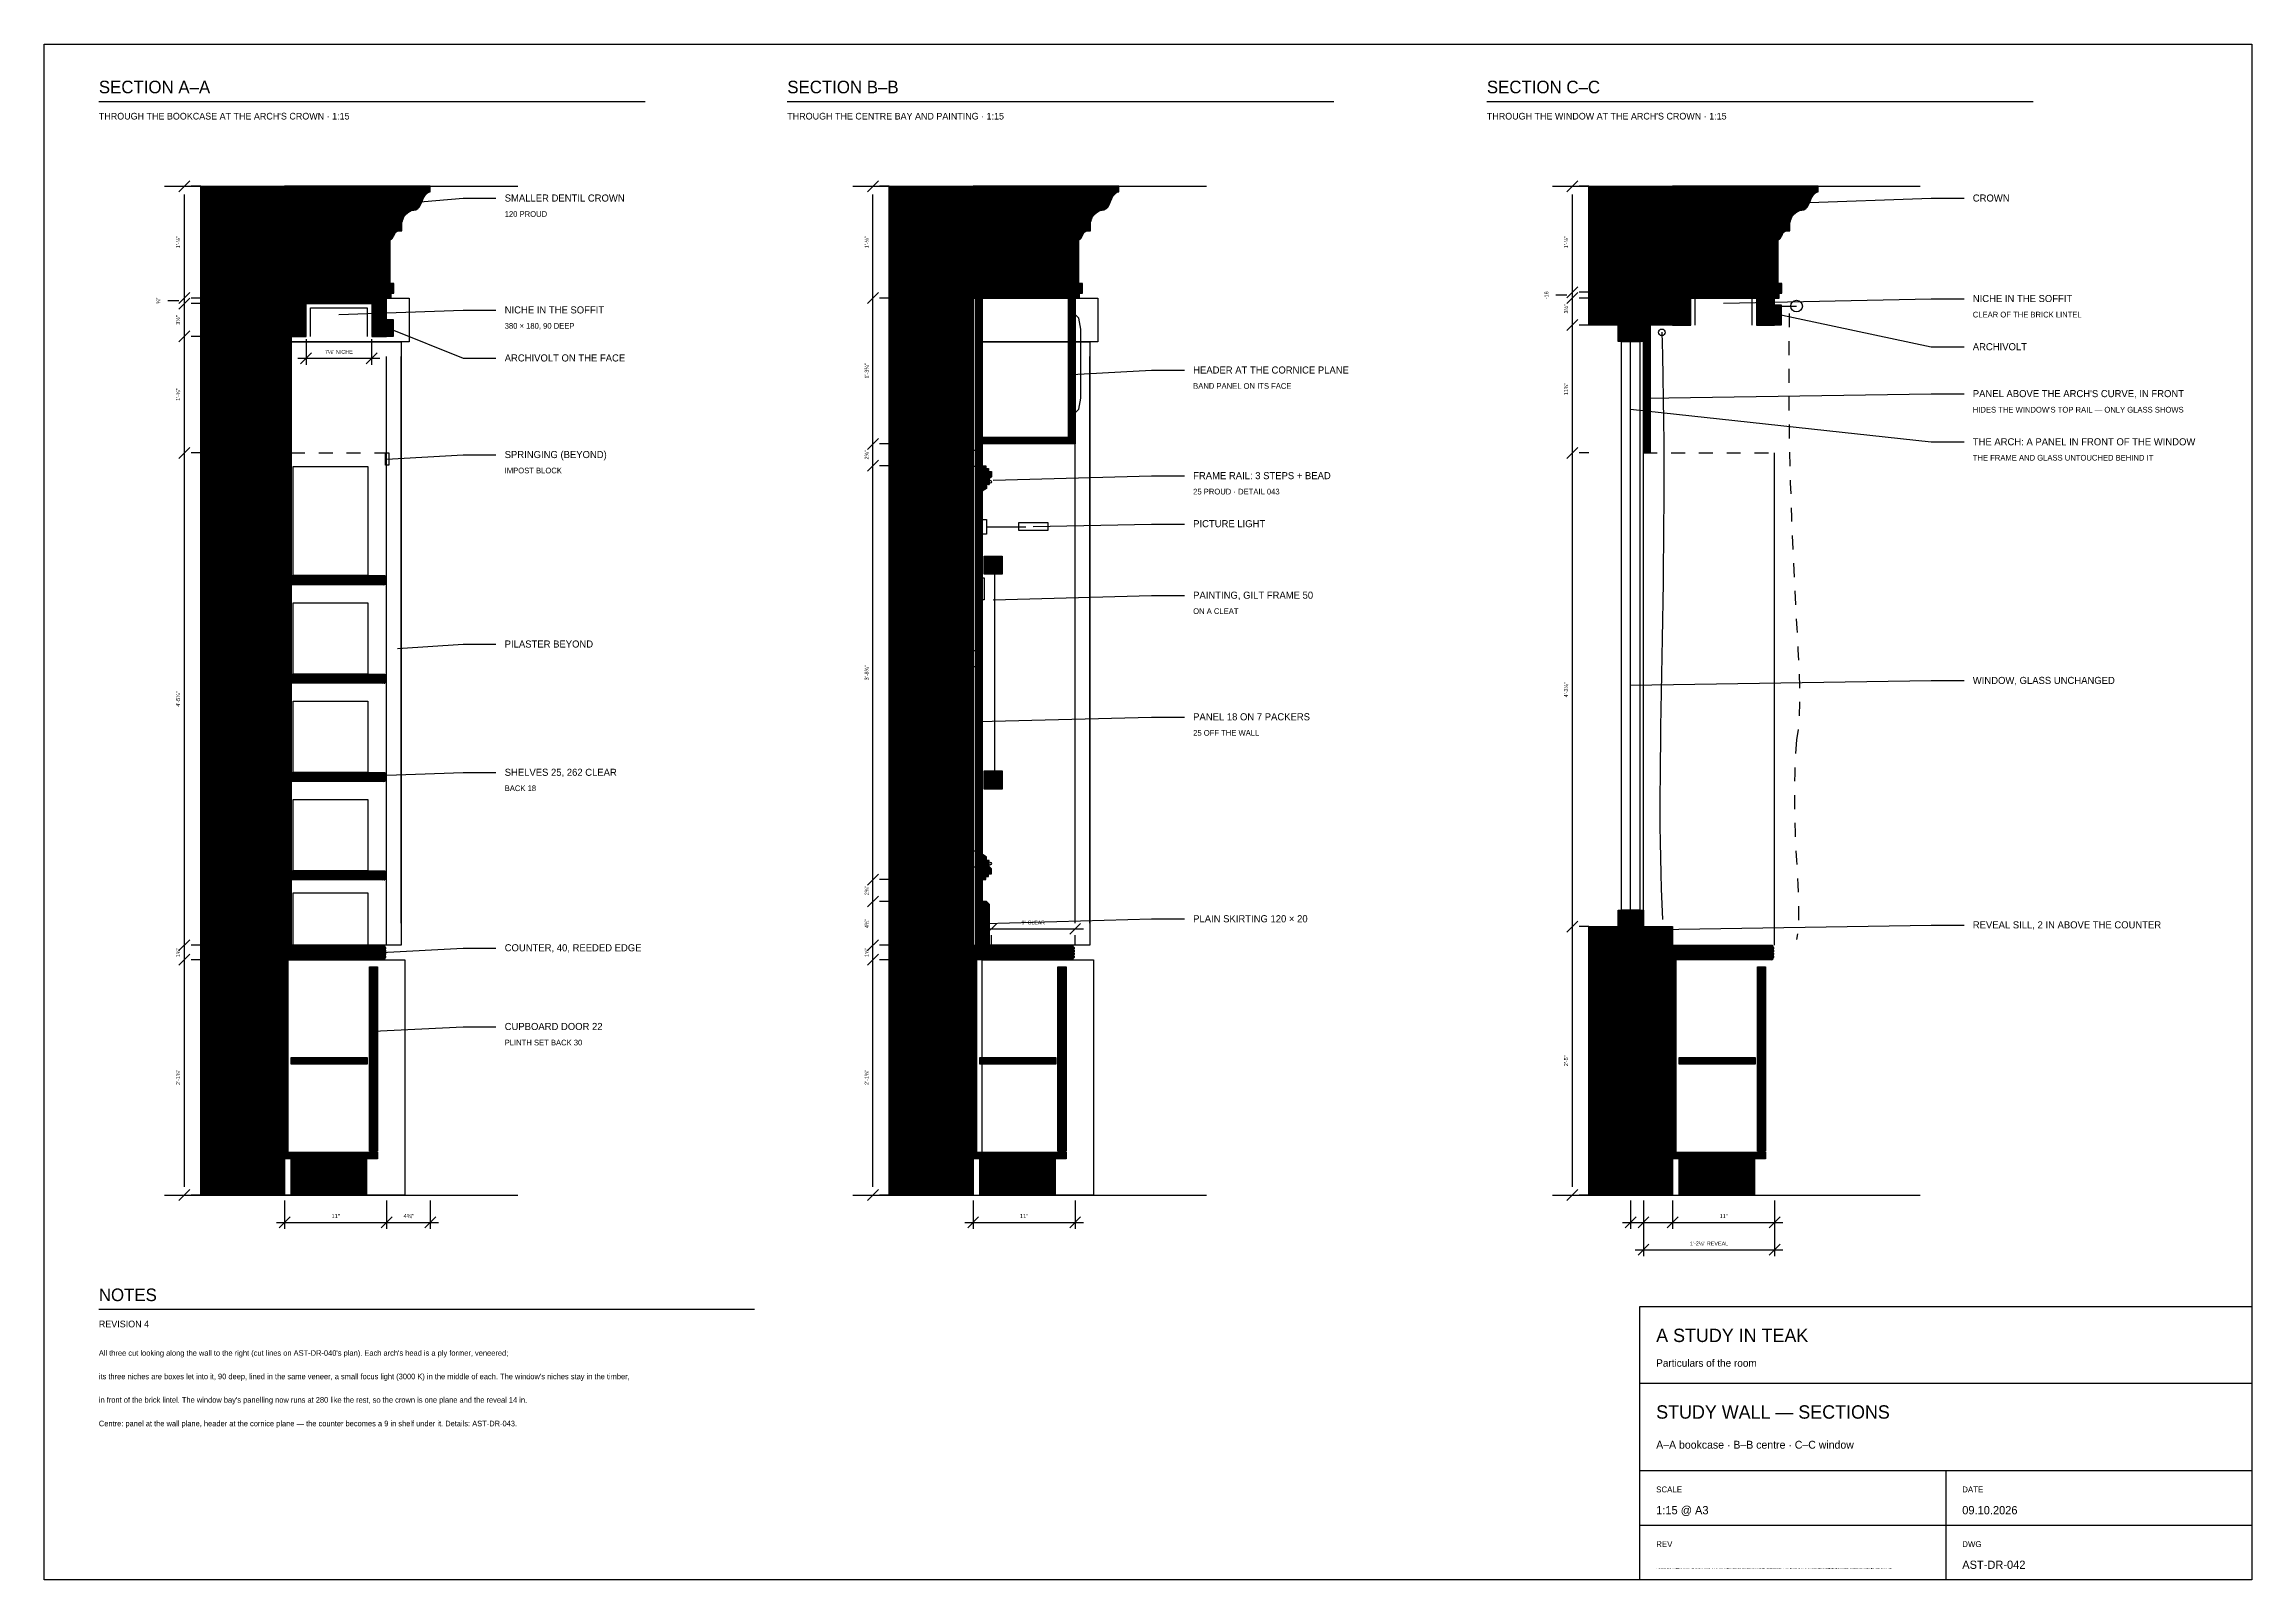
# Model space of a CAD drawing. Header units: inches. Extents: x 0.3 to 16.2, y 0.3 to 11.4.
import ezdxf
from ezdxf.enums import TextEntityAlignment as Align

# ---------------------------------------------------------------- set-up
doc = ezdxf.new("R2010")
doc.units = ezdxf.units.IN
doc.header["$LTSCALE"] = 0.009843
doc.header["$MEASUREMENT"] = 0
doc.linetypes.add('DASHED', pattern=[0.6, 0.5, -0.1])
for name, color, linetype in [('GEOMETRY', 7, 'Continuous'), ('HATCH', 8, 'Continuous'), ('TEXT', 7, 'Continuous')]:
    doc.layers.add(name, color=color, linetype=linetype)

msp = doc.modelspace()

# ---------------------------------------------------------------- hatches: boundary and pattern name
at = {"layer": 'HATCH'}
h = msp.add_hatch(dxfattribs=at)
h.set_pattern_fill('ANSI31', scale=0.01574803)
h.paths.add_polyline_path([(1.444, 10.354), (2.047, 10.354), (2.047, 3.087), (1.444, 3.087), (1.444, 10.354)])
h = msp.add_hatch(dxfattribs=at)
h.set_pattern_fill('ANSI31', scale=0.01574803)
h.paths.add_polyline_path([(2.782, 9.549), (2.814, 9.549), (2.814, 9.585), (2.835, 9.585), (2.835, 9.654), (2.808, 9.654), (2.808, 9.969), (2.825, 9.981), (2.835, 9.999), (2.844, 10.019), (2.861, 10.034), (2.892, 10.034), (2.892, 10.092), (2.907, 10.135), (2.932, 10.163), (2.963, 10.179), (2.992, 10.184), (3.019, 10.207), (3.037, 10.245), (3.056, 10.286), (3.087, 10.315), (3.097, 10.315), (3.097, 10.354), (2.047, 10.354), (2.047, 9.549), (2.782, 9.549)])
h = msp.add_hatch(dxfattribs=at)
h.set_pattern_fill('ANSI31', scale=0.01574803)
h.paths.add_polyline_path([(6.404, 10.354), (7.008, 10.354), (7.008, 3.087), (6.404, 3.087), (6.404, 10.354)])
h = msp.add_hatch(dxfattribs=at)
h.set_pattern_fill('ANSI31', scale=0.01574803)
h.paths.add_polyline_path([(7.743, 9.549), (7.774, 9.549), (7.774, 9.585), (7.795, 9.585), (7.795, 9.654), (7.769, 9.654), (7.769, 9.969), (7.786, 9.981), (7.795, 9.999), (7.804, 10.019), (7.822, 10.034), (7.853, 10.034), (7.853, 10.092), (7.868, 10.135), (7.893, 10.163), (7.923, 10.179), (7.953, 10.184), (7.98, 10.207), (7.998, 10.245), (8.017, 10.286), (8.047, 10.315), (8.058, 10.315), (8.058, 10.354), (7.008, 10.354), (7.008, 9.549), (7.743, 9.549)])
h = msp.add_hatch(dxfattribs=at)
h.set_pattern_fill('ANSI31', scale=0.015748031)
h.paths.add_polyline_path([(11.444, 10.354), (12.047, 10.354), (12.047, 9.354), (11.444, 9.354), (11.444, 10.354)])
h = msp.add_hatch(dxfattribs=at)
h.set_pattern_fill('ANSI31', scale=0.015748031)
h.paths.add_polyline_path([(12.782, 9.549), (12.814, 9.549), (12.814, 9.585), (12.835, 9.585), (12.835, 9.654), (12.808, 9.654), (12.808, 9.969), (12.825, 9.981), (12.835, 9.999), (12.844, 10.019), (12.861, 10.034), (12.892, 10.034), (12.892, 10.092), (12.907, 10.135), (12.932, 10.163), (12.963, 10.179), (12.992, 10.184), (13.019, 10.207), (13.037, 10.245), (13.056, 10.286), (13.087, 10.315), (13.097, 10.315), (13.097, 10.354), (12.047, 10.354), (12.047, 9.549), (12.782, 9.549)])
h = msp.add_hatch(dxfattribs=at)
h.set_pattern_fill('ANSI31', scale=0.01574803)
h.paths.add_polyline_path([(2.094, 9.273), (2.202, 9.273), (2.202, 9.509), (2.675, 9.509), (2.675, 9.273), (2.782, 9.273), (2.782, 9.549), (2.047, 9.549), (2.047, 9.273), (2.094, 9.273)])
h = msp.add_hatch(dxfattribs=at)
h.set_pattern_fill('ANSI31', scale=0.01574803)
h.paths.add_polyline_path([(7.026, 9.549), (7.073, 9.549), (7.073, 4.887), (7.026, 4.887), (7.026, 9.549)])
h = msp.add_hatch(dxfattribs=at)
h.set_pattern_fill('ANSI31', scale=0.01574803)
h.paths.add_polyline_path([(7.696, 9.549), (7.743, 9.549), (7.743, 8.499), (7.696, 8.499), (7.696, 9.549)])
h = msp.add_hatch(dxfattribs=at)
h.set_pattern_fill('ANSI31', scale=0.015748031)
h.paths.add_polyline_path([(12.047, 9.354), (12.178, 9.354), (12.178, 9.591), (12.651, 9.591), (12.651, 9.354), (12.782, 9.354), (12.782, 9.549), (12.047, 9.549), (12.047, 9.354)])
h = msp.add_hatch(dxfattribs=at)
h.set_pattern_fill('ANSI31', scale=0.01574803)
h.paths.add_polyline_path([(2.782, 9.394), (2.829, 9.394), (2.829, 9.273), (2.782, 9.273), (2.782, 9.394)])
h = msp.add_hatch(dxfattribs=at)
h.set_pattern_fill('ANSI31', scale=0.015748031)
h.paths.add_polyline_path([(11.837, 9.402), (12.047, 9.402), (12.047, 9.354), (11.837, 9.354), (11.837, 9.402)])
h = msp.add_hatch(dxfattribs=at)
h.set_pattern_fill('ANSI31', scale=0.015748031)
h.paths.add_polyline_path([(12.782, 9.501), (12.829, 9.501), (12.829, 9.354), (12.782, 9.354), (12.782, 9.501)])
h = msp.add_hatch(dxfattribs=at)
h.set_pattern_fill('ANSI31', scale=0.01574803)
h.paths.add_polyline_path([(2.047, 9.273), (2.094, 9.273), (2.094, 4.887), (2.047, 4.887), (2.047, 9.273)])
h = msp.add_hatch(dxfattribs=at)
h.set_pattern_fill('ANSI31', scale=0.015748031)
h.paths.add_polyline_path([(11.654, 9.354), (11.837, 9.354), (11.837, 9.236), (11.654, 9.236), (11.654, 9.354)])
h = msp.add_hatch(dxfattribs=at)
h.set_pattern_fill('ANSI31', scale=0.015748031)
h.paths.add_polyline_path([(11.837, 9.354), (11.885, 9.354), (11.885, 8.433), (11.837, 8.433), (11.837, 9.354)])
h = msp.add_hatch(dxfattribs=at)
h.set_pattern_fill('ANSI31', scale=0.01574803)
h.paths.add_polyline_path([(7.073, 8.546), (7.743, 8.546), (7.743, 8.499), (7.073, 8.499), (7.073, 8.546)])
h = msp.add_hatch(dxfattribs=at)
h.set_pattern_fill('ANSI31', scale=0.01574803)
h.paths.add_polyline_path([(7.073, 8.341), (7.1, 8.341), (7.1, 8.32), (7.118, 8.32), (7.118, 8.299), (7.139, 8.299), (7.139, 8.262), (7.123, 8.247), (7.123, 8.205), (7.105, 8.205), (7.105, 8.178), (7.073, 8.157), (7.073, 8.341)])
h = msp.add_hatch(dxfattribs=at)
h.set_pattern_fill('ANSI31', scale=0.01574803)
h.paths.add_polyline_path([(7.087, 7.69), (7.218, 7.69), (7.218, 7.559), (7.087, 7.559), (7.087, 7.69)])
h = msp.add_hatch(dxfattribs=at)
h.set_pattern_fill('ANSI31', scale=0.01574803)
h.paths.add_polyline_path([(2.094, 7.549), (2.769, 7.549), (2.769, 7.483), (2.094, 7.483), (2.094, 7.549)])
h = msp.add_hatch(dxfattribs=at)
h.set_pattern_fill('ANSI31', scale=0.01574803)
h.paths.add_polyline_path([(2.094, 6.84), (2.769, 6.84), (2.769, 6.774), (2.094, 6.774), (2.094, 6.84)])
h = msp.add_hatch(dxfattribs=at)
h.set_pattern_fill('ANSI31', scale=0.01574803)
h.paths.add_polyline_path([(2.094, 6.131), (2.769, 6.131), (2.769, 6.066), (2.094, 6.066), (2.094, 6.131)])
h = msp.add_hatch(dxfattribs=at)
h.set_pattern_fill('ANSI31', scale=0.01574803)
h.paths.add_polyline_path([(7.087, 6.142), (7.218, 6.142), (7.218, 6.01), (7.087, 6.01), (7.087, 6.142)])
h = msp.add_hatch(dxfattribs=at)
h.set_pattern_fill('ANSI31', scale=0.01574803)
h.paths.add_polyline_path([(2.094, 5.423), (2.769, 5.423), (2.769, 5.357), (2.094, 5.357), (2.094, 5.423)])
h = msp.add_hatch(dxfattribs=at)
h.set_pattern_fill('ANSI31', scale=0.01574803)
h.paths.add_polyline_path([(7.073, 5.36), (7.1, 5.36), (7.1, 5.381), (7.118, 5.381), (7.118, 5.402), (7.139, 5.402), (7.139, 5.438), (7.123, 5.454), (7.123, 5.496), (7.105, 5.496), (7.105, 5.522), (7.073, 5.543), (7.073, 5.36)])
h = msp.add_hatch(dxfattribs=at)
h.set_pattern_fill('ANSI31', scale=0.01574803)
h.paths.add_polyline_path([(7.073, 4.887), (7.126, 4.887), (7.126, 5.181), (7.105, 5.202), (7.073, 5.202), (7.073, 4.887)])
h = msp.add_hatch(dxfattribs=at)
h.set_pattern_fill('ANSI31', scale=0.01574803)
h.paths.add_polyline_path([(11.654, 5.139), (11.837, 5.139), (11.837, 5.021), (11.654, 5.021), (11.654, 5.139)])
h = msp.add_hatch(dxfattribs=at)
h.set_pattern_fill('ANSI31', scale=0.01574803)
h.paths.add_polyline_path([(11.444, 5.021), (12.047, 5.021), (12.047, 3.087), (11.444, 3.087), (11.444, 5.021)])
h = msp.add_hatch(dxfattribs=at)
h.set_pattern_fill('ANSI31', scale=0.01574803)
h.paths.add_polyline_path([(11.837, 5.021), (12.047, 5.021), (12.047, 4.979), (11.837, 4.979), (11.837, 5.021)])
h = msp.add_hatch(dxfattribs=at)
h.set_pattern_fill('ANSI31', scale=0.01574803)
h.paths.add_polyline_path([(2.047, 4.887), (2.766, 4.887), (2.766, 4.782), (2.047, 4.782), (2.047, 4.887)])
h = msp.add_hatch(dxfattribs=at)
h.set_pattern_fill('ANSI31', scale=0.01574803)
h.paths.add_polyline_path([(2.047, 4.782), (2.071, 4.782), (2.071, 3.396), (2.047, 3.396), (2.047, 4.782)])
h = msp.add_hatch(dxfattribs=at)
h.set_pattern_fill('ANSI31', scale=0.01574803)
h.paths.add_polyline_path([(7.008, 4.887), (7.727, 4.887), (7.727, 4.782), (7.008, 4.782), (7.008, 4.887)])
h = msp.add_hatch(dxfattribs=at)
h.set_pattern_fill('ANSI31', scale=0.01574803)
h.paths.add_polyline_path([(7.008, 4.782), (7.031, 4.782), (7.031, 3.396), (7.008, 3.396), (7.008, 4.782)])
h = msp.add_hatch(dxfattribs=at)
h.set_pattern_fill('ANSI31', scale=0.01574803)
h.paths.add_polyline_path([(12.047, 4.887), (12.766, 4.887), (12.766, 4.782), (12.047, 4.782), (12.047, 4.887)])
h = msp.add_hatch(dxfattribs=at)
h.set_pattern_fill('ANSI31', scale=0.01574803)
h.paths.add_polyline_path([(12.047, 4.782), (12.071, 4.782), (12.071, 3.396), (12.047, 3.396), (12.047, 4.782)])
h = msp.add_hatch(dxfattribs=at)
h.set_pattern_fill('ANSI31', scale=0.01574803)
h.paths.add_polyline_path([(2.659, 4.73), (2.717, 4.73), (2.717, 3.402), (2.659, 3.402), (2.659, 4.73)])
h = msp.add_hatch(dxfattribs=at)
h.set_pattern_fill('ANSI31', scale=0.01574803)
h.paths.add_polyline_path([(7.619, 4.73), (7.677, 4.73), (7.677, 3.402), (7.619, 3.402), (7.619, 4.73)])
h = msp.add_hatch(dxfattribs=at)
h.set_pattern_fill('ANSI31', scale=0.01574803)
h.paths.add_polyline_path([(12.659, 4.73), (12.717, 4.73), (12.717, 3.402), (12.659, 3.402), (12.659, 4.73)])
h = msp.add_hatch(dxfattribs=at)
h.set_pattern_fill('ANSI31', scale=0.01574803)
h.paths.add_polyline_path([(2.094, 4.079), (2.643, 4.079), (2.643, 4.031), (2.094, 4.031), (2.094, 4.079)])
h = msp.add_hatch(dxfattribs=at)
h.set_pattern_fill('ANSI31', scale=0.01574803)
h.paths.add_polyline_path([(7.055, 4.079), (7.604, 4.079), (7.604, 4.031), (7.055, 4.031), (7.055, 4.079)])
h = msp.add_hatch(dxfattribs=at)
h.set_pattern_fill('ANSI31', scale=0.01574803)
h.paths.add_polyline_path([(12.094, 4.079), (12.643, 4.079), (12.643, 4.031), (12.094, 4.031), (12.094, 4.079)])
h = msp.add_hatch(dxfattribs=at)
h.set_pattern_fill('ANSI31', scale=0.01574803)
h.paths.add_polyline_path([(2.047, 3.396), (2.717, 3.396), (2.717, 3.349), (2.047, 3.349), (2.047, 3.396)])
h = msp.add_hatch(dxfattribs=at)
h.set_pattern_fill('ANSI31', scale=0.01574803)
h.paths.add_polyline_path([(2.094, 3.349), (2.638, 3.349), (2.638, 3.087), (2.094, 3.087), (2.094, 3.349)])
h = msp.add_hatch(dxfattribs=at)
h.set_pattern_fill('ANSI31', scale=0.01574803)
h.paths.add_polyline_path([(7.008, 3.396), (7.677, 3.396), (7.677, 3.349), (7.008, 3.349), (7.008, 3.396)])
h = msp.add_hatch(dxfattribs=at)
h.set_pattern_fill('ANSI31', scale=0.01574803)
h.paths.add_polyline_path([(7.055, 3.349), (7.598, 3.349), (7.598, 3.087), (7.055, 3.087), (7.055, 3.349)])
h = msp.add_hatch(dxfattribs=at)
h.set_pattern_fill('ANSI31', scale=0.01574803)
h.paths.add_polyline_path([(12.047, 3.396), (12.717, 3.396), (12.717, 3.349), (12.047, 3.349), (12.047, 3.396)])
h = msp.add_hatch(dxfattribs=at)
h.set_pattern_fill('ANSI31', scale=0.01574803)
h.paths.add_polyline_path([(12.094, 3.349), (12.638, 3.349), (12.638, 3.087), (12.094, 3.087), (12.094, 3.349)])

# ---------------------------------------------------------------- linework, layer by layer
at = {"layer": 'GEOMETRY'}
for p, q in [((0.709, 10.965), (4.646, 10.965)), ((5.669, 10.965), (9.606, 10.965)), ((10.709, 10.965), (14.646, 10.965)), ((1.181, 10.354), (3.727, 10.354)), ((1.286, 10.315), (1.365, 10.394)), ((1.444, 10.354), (1.373, 10.354)), ((6.142, 10.354), (8.688, 10.354)), ((6.247, 10.315), (6.326, 10.394)), ((6.404, 10.354), (6.333, 10.354)), ((11.181, 10.354), (13.832, 10.354)), ((11.286, 10.315), (11.365, 10.394)), ((11.444, 10.354), (11.373, 10.354)), ((1.326, 3.146), (1.326, 10.295)), ((6.286, 3.146), (6.286, 10.295)), ((11.326, 3.146), (11.326, 10.295)), ((2.861, 10.045), (2.892, 10.045)), ((7.822, 10.045), (7.853, 10.045)), ((12.861, 10.045), (12.892, 10.045)), ((1.286, 9.509), (1.365, 9.588)), ((1.286, 9.47), (1.365, 9.548)), ((1.444, 9.548), (1.373, 9.548)), ((6.247, 9.509), (6.326, 9.588)), ((6.404, 9.548), (6.333, 9.548)), ((11.286, 9.551), (11.365, 9.63)), ((11.286, 9.509), (11.365, 9.588)), ((11.444, 9.591), (11.373, 9.591)), ((11.444, 9.548), (11.373, 9.548)), ((1.444, 9.509), (1.373, 9.509)), ((11.286, 9.315), (11.365, 9.394)), ((12.829, 9.491), (12.94, 9.491)), ((1.286, 9.233), (1.365, 9.312)), ((1.444, 9.273), (1.373, 9.273)), ((2.202, 9.253), (2.202, 9.068)), ((2.674, 9.253), (2.674, 9.068)), ((2.829, 9.315), (2.808, 9.315)), ((11.444, 9.354), (11.373, 9.354)), ((11.745, 5.139), (11.745, 9.236)), ((2.143, 9.115), (2.733, 9.115)), ((2.163, 9.076), (2.241, 9.155)), ((2.635, 9.076), (2.714, 9.155)), ((2.782, 5.045), (2.782, 9.129)), ((2.887, 5.045), (2.887, 9.129)), ((7.743, 5.045), (7.743, 9.129)), ((7.848, 5.045), (7.848, 9.129)), ((1.286, 8.394), (1.365, 8.472)), ((1.444, 8.433), (1.373, 8.433)), ((2.782, 4.887), (2.782, 8.433)), ((6.247, 8.459), (6.326, 8.538)), ((6.404, 8.499), (6.333, 8.499)), ((11.286, 8.394), (11.365, 8.472)), ((11.444, 8.433), (11.373, 8.433)), ((11.837, 5.021), (11.837, 8.433)), ((12.782, 4.887), (12.782, 8.433)), ((6.247, 8.302), (6.326, 8.381)), ((6.404, 8.341), (6.333, 8.341)), ((7.105, 7.9), (7.388, 7.9)), ((7.165, 6.142), (7.165, 7.559)), ((6.247, 5.32), (6.326, 5.399)), ((6.404, 5.359), (6.333, 5.359)), ((6.247, 5.163), (6.326, 5.241)), ((6.404, 5.202), (6.333, 5.202)), ((7.08, 5.005), (7.802, 5.005)), ((7.1, 4.966), (7.178, 5.044)), ((7.139, 4.887), (7.139, 4.958)), ((7.704, 4.966), (7.782, 5.044)), ((7.743, 4.887), (7.743, 4.958)), ((11.286, 4.981), (11.365, 5.06)), ((11.444, 5.021), (11.373, 5.021)), ((1.286, 4.848), (1.365, 4.926)), ((1.286, 4.743), (1.365, 4.822)), ((1.444, 4.887), (1.373, 4.887)), ((1.444, 4.782), (1.373, 4.782)), ((6.247, 4.848), (6.326, 4.926)), ((6.247, 4.743), (6.326, 4.822)), ((6.404, 4.887), (6.333, 4.887)), ((6.404, 4.782), (6.333, 4.782)), ((1.181, 3.087), (3.727, 3.087)), ((1.286, 3.047), (1.365, 3.126)), ((1.444, 3.087), (1.373, 3.087)), ((2.047, 3.047), (2.047, 2.843)), ((2.782, 3.047), (2.782, 2.843)), ((3.097, 3.047), (3.097, 2.843)), ((6.142, 3.087), (8.688, 3.087)), ((6.247, 3.047), (6.326, 3.126)), ((6.404, 3.087), (6.333, 3.087)), ((7.008, 3.047), (7.008, 2.843)), ((7.743, 3.047), (7.743, 2.843)), ((11.181, 3.087), (13.832, 3.087)), ((11.286, 3.047), (11.365, 3.126)), ((11.444, 3.087), (11.373, 3.087)), ((11.745, 3.047), (11.745, 2.843)), ((11.837, 3.047), (11.837, 2.843)), ((11.837, 3.047), (11.837, 2.646)), ((12.047, 3.047), (12.047, 2.843)), ((12.782, 3.047), (12.782, 2.843)), ((12.782, 3.047), (12.782, 2.646)), ((1.988, 2.89), (3.156, 2.89)), ((2.008, 2.85), (2.087, 2.929)), ((2.743, 2.85), (2.822, 2.929)), ((3.058, 2.85), (3.137, 2.929)), ((6.949, 2.89), (7.802, 2.89)), ((6.969, 2.85), (7.047, 2.929)), ((7.704, 2.85), (7.782, 2.929)), ((11.686, 2.89), (12.841, 2.89)), ((11.706, 2.85), (11.785, 2.929)), ((11.798, 2.85), (11.877, 2.929)), ((12.008, 2.85), (12.087, 2.929)), ((12.743, 2.85), (12.822, 2.929)), ((11.798, 2.654), (11.877, 2.732)), ((12.743, 2.654), (12.822, 2.732)), ((11.778, 2.693), (12.841, 2.693)), ((0.709, 2.264), (5.433, 2.264)), ((11.811, 1.732), (16.22, 1.732)), ((11.811, 1.102), (16.22, 1.102)), ((14.016, 1.102), (14.016, 0.315)), ((11.811, 0.709), (16.22, 0.709))]:
    msp.add_line(p, q, dxfattribs=at)
at = {"layer": 'GEOMETRY', "linetype": 'DASHED'}
for p, q in [((11.286, 9.569), (11.207, 9.569)), ((1.286, 9.529), (1.207, 9.529)), ((2.094, 8.433), (2.782, 8.433)), ((11.837, 8.433), (12.782, 8.433))]:
    msp.add_line(p, q, dxfattribs=at)
at = {"layer": 'GEOMETRY'}
for points in [[(0.315, 11.378), (16.22, 11.378), (16.22, 0.315), (0.315, 0.315), (0.315, 11.378)], [(1.444, 10.354), (2.047, 10.354), (2.047, 3.087), (1.444, 3.087), (1.444, 10.354)], [(3.087, 10.315), (3.097, 10.315), (3.097, 10.354), (2.047, 10.354), (2.047, 9.549), (2.782, 9.549)], [(3.087, 10.315), (3.097, 10.315), (3.097, 10.354), (2.047, 10.354), (2.047, 9.549), (2.782, 9.549)], [(6.404, 10.354), (7.008, 10.354), (7.008, 3.087), (6.404, 3.087), (6.404, 10.354)], [(8.047, 10.315), (8.058, 10.315), (8.058, 10.354), (7.008, 10.354), (7.008, 9.549), (7.743, 9.549)], [(8.047, 10.315), (8.058, 10.315), (8.058, 10.354), (7.008, 10.354), (7.008, 9.549), (7.743, 9.549)], [(11.444, 10.354), (12.047, 10.354), (12.047, 9.354), (11.444, 9.354), (11.444, 10.354)], [(13.087, 10.315), (13.097, 10.315), (13.097, 10.354), (12.047, 10.354), (12.047, 9.549), (12.782, 9.549)], [(13.087, 10.315), (13.097, 10.315), (13.097, 10.354), (12.047, 10.354), (12.047, 9.549), (12.782, 9.549)], [(2.94, 10.236), (3.333, 10.268), (3.57, 10.268)], [(12.966, 10.236), (13.911, 10.268), (14.147, 10.268)], [(2.861, 10.034), (2.892, 10.034), (2.892, 10.092)], [(2.861, 10.034), (2.892, 10.034), (2.892, 10.092)], [(7.822, 10.034), (7.853, 10.034), (7.853, 10.092)], [(7.822, 10.034), (7.853, 10.034), (7.853, 10.092)], [(12.861, 10.034), (12.892, 10.034), (12.892, 10.092)], [(12.861, 10.034), (12.892, 10.034), (12.892, 10.092)], [(2.782, 9.549), (2.814, 9.549), (2.814, 9.585), (2.835, 9.585), (2.835, 9.654), (2.808, 9.654), (2.808, 9.969)], [(2.782, 9.549), (2.814, 9.549), (2.814, 9.585), (2.835, 9.585), (2.835, 9.654), (2.808, 9.654), (2.808, 9.969)], [(7.743, 9.549), (7.774, 9.549), (7.774, 9.585), (7.795, 9.585), (7.795, 9.654), (7.769, 9.654), (7.769, 9.969)], [(7.743, 9.549), (7.774, 9.549), (7.774, 9.585), (7.795, 9.585), (7.795, 9.654), (7.769, 9.654), (7.769, 9.969)], [(12.782, 9.549), (12.814, 9.549), (12.814, 9.585), (12.835, 9.585), (12.835, 9.654), (12.808, 9.654), (12.808, 9.969)], [(12.782, 9.549), (12.814, 9.549), (12.814, 9.585), (12.835, 9.585), (12.835, 9.654), (12.808, 9.654), (12.808, 9.969)], [(2.047, 9.549), (2.945, 9.549), (2.945, 9.234), (2.047, 9.234), (2.047, 9.549)], [(2.094, 9.273), (2.202, 9.273), (2.202, 9.509), (2.675, 9.509), (2.675, 9.273), (2.782, 9.273), (2.782, 9.549), (2.047, 9.549), (2.047, 9.273), (2.094, 9.273)], [(7.026, 9.549), (7.073, 9.549), (7.073, 4.887), (7.026, 4.887), (7.026, 9.549)], [(7.073, 9.549), (7.906, 9.549), (7.906, 9.234), (7.073, 9.234), (7.073, 9.549)], [(7.696, 9.549), (7.743, 9.549), (7.743, 8.499), (7.696, 8.499), (7.696, 9.549)], [(12.047, 9.354), (12.178, 9.354), (12.178, 9.591), (12.651, 9.591), (12.651, 9.354), (12.782, 9.354), (12.782, 9.549), (12.047, 9.549), (12.047, 9.354)], [(12.21, 9.354), (12.21, 9.559), (12.619, 9.559), (12.619, 9.354)], [(12.415, 9.512), (13.911, 9.543), (14.147, 9.543)], [(2.234, 9.273), (2.234, 9.478), (2.643, 9.478), (2.643, 9.273)], [(2.438, 9.43), (3.333, 9.462), (3.57, 9.462)], [(2.782, 9.394), (2.829, 9.394), (2.829, 9.273), (2.782, 9.273), (2.782, 9.394)], [(7.743, 8.722), (7.769, 8.748), (7.785, 8.827), (7.785, 9.325), (7.769, 9.404), (7.743, 9.43)], [(11.837, 9.402), (12.047, 9.402), (12.047, 9.354), (11.837, 9.354), (11.837, 9.402)], [(12.782, 9.501), (12.829, 9.501), (12.829, 9.354), (12.782, 9.354), (12.782, 9.501)], [(12.806, 9.433), (13.911, 9.197), (14.147, 9.197)], [(2.047, 9.273), (2.094, 9.273), (2.094, 4.887), (2.047, 4.887), (2.047, 9.273)], [(2.047, 9.234), (2.887, 9.234), (2.887, 4.887), (2.047, 4.887), (2.047, 9.234)], [(2.808, 9.326), (3.333, 9.115), (3.57, 9.115)], [(7.073, 9.234), (7.848, 9.234), (7.848, 4.887), (7.073, 4.887), (7.073, 9.234)], [(11.654, 9.354), (11.837, 9.354), (11.837, 9.236), (11.654, 9.236), (11.654, 9.354)], [(11.68, 9.236), (11.811, 9.236), (11.811, 5.139), (11.68, 5.139), (11.68, 9.236)], [(11.837, 9.354), (11.885, 9.354), (11.885, 8.433), (11.837, 8.433), (11.837, 9.354)], [(7.719, 8.997), (8.294, 9.029), (8.53, 9.029)], [(11.745, 8.748), (13.911, 8.512), (14.147, 8.512)], [(11.861, 8.827), (13.911, 8.858), (14.147, 8.858)], [(2.774, 8.433), (2.798, 8.433), (2.798, 8.344), (2.774, 8.344), (2.774, 8.433)], [(7.008, 8.454), (7.026, 8.454), (7.026, 8.336), (7.008, 8.336), (7.008, 8.454)], [(7.073, 8.546), (7.743, 8.546), (7.743, 8.499), (7.073, 8.499), (7.073, 8.546)], [(2.11, 8.336), (2.648, 8.336), (2.648, 7.549), (2.11, 7.549), (2.11, 8.336)], [(2.782, 8.389), (3.333, 8.42), (3.57, 8.42)], [(7.073, 8.341), (7.1, 8.341), (7.1, 8.32), (7.118, 8.32), (7.118, 8.299), (7.139, 8.299), (7.139, 8.262), (7.123, 8.247), (7.123, 8.205), (7.105, 8.205), (7.105, 8.178), (7.073, 8.157), (7.073, 8.341)], [(7.152, 8.236), (8.294, 8.268), (8.53, 8.268)], [(7.073, 7.953), (7.105, 7.953), (7.105, 7.848), (7.073, 7.848), (7.073, 7.953)], [(7.336, 7.932), (7.546, 7.932), (7.546, 7.874), (7.336, 7.874), (7.336, 7.932)], [(7.441, 7.903), (8.294, 7.921), (8.53, 7.921)], [(7.087, 7.69), (7.218, 7.69), (7.218, 7.559), (7.087, 7.559), (7.087, 7.69)], [(2.094, 7.549), (2.769, 7.549), (2.769, 7.483), (2.094, 7.483), (2.094, 7.549)], [(7.073, 7.533), (7.087, 7.533), (7.087, 7.375), (7.073, 7.375), (7.073, 7.533)], [(2.11, 7.354), (2.648, 7.354), (2.648, 6.84), (2.11, 6.84), (2.11, 7.354)], [(7.152, 7.375), (8.294, 7.407), (8.53, 7.407)], [(2.861, 7.024), (3.333, 7.055), (3.57, 7.055)], [(7.008, 7.01), (7.026, 7.01), (7.026, 6.892), (7.008, 6.892), (7.008, 7.01)], [(2.094, 6.84), (2.769, 6.84), (2.769, 6.774), (2.094, 6.774), (2.094, 6.84)], [(11.745, 6.761), (13.911, 6.793), (14.147, 6.793)], [(2.11, 6.646), (2.648, 6.646), (2.648, 6.131), (2.11, 6.131), (2.11, 6.646)], [(7.05, 6.499), (8.294, 6.53), (8.53, 6.53)], [(2.094, 6.131), (2.769, 6.131), (2.769, 6.066), (2.094, 6.066), (2.094, 6.131)], [(2.441, 6.1), (3.333, 6.131), (3.57, 6.131)], [(7.087, 6.142), (7.218, 6.142), (7.218, 6.01), (7.087, 6.01), (7.087, 6.142)], [(2.11, 5.937), (2.648, 5.937), (2.648, 5.423), (2.11, 5.423), (2.11, 5.937)], [(7.008, 5.567), (7.026, 5.567), (7.026, 5.449), (7.008, 5.449), (7.008, 5.567)], [(2.094, 5.423), (2.769, 5.423), (2.769, 5.357), (2.094, 5.357), (2.094, 5.423)], [(7.073, 5.36), (7.1, 5.36), (7.1, 5.381), (7.118, 5.381), (7.118, 5.402), (7.139, 5.402), (7.139, 5.438), (7.123, 5.454), (7.123, 5.496), (7.105, 5.496), (7.105, 5.522), (7.073, 5.543), (7.073, 5.36)], [(2.11, 5.263), (2.648, 5.263), (2.648, 4.887), (2.11, 4.887), (2.11, 5.263)], [(7.073, 4.887), (7.126, 4.887), (7.126, 5.181), (7.105, 5.202), (7.073, 5.202), (7.073, 4.887)], [(11.654, 5.139), (11.837, 5.139), (11.837, 5.021), (11.654, 5.021), (11.654, 5.139)], [(7.1, 5.044), (8.294, 5.076), (8.53, 5.076)], [(11.444, 5.021), (12.047, 5.021), (12.047, 3.087), (11.444, 3.087), (11.444, 5.021)], [(11.837, 5.021), (12.047, 5.021), (12.047, 4.979), (11.837, 4.979), (11.837, 5.021)], [(11.942, 5), (13.911, 5.031), (14.147, 5.031)], [(2.047, 4.887), (2.766, 4.887), (2.766, 4.782), (2.047, 4.782), (2.047, 4.887)], [(2.047, 4.782), (2.913, 4.782), (2.913, 3.087), (2.047, 3.087), (2.047, 4.782)], [(2.047, 4.782), (2.071, 4.782), (2.071, 3.396), (2.047, 3.396), (2.047, 4.782)], [(2.743, 4.835), (3.333, 4.866), (3.57, 4.866)], [(7.008, 4.887), (7.727, 4.887), (7.727, 4.782), (7.008, 4.782), (7.008, 4.887)], [(7.008, 4.782), (7.031, 4.782), (7.031, 3.396), (7.008, 3.396), (7.008, 4.782)], [(7.073, 4.782), (7.874, 4.782), (7.874, 3.087), (7.073, 3.087), (7.073, 4.782)], [(12.047, 4.887), (12.766, 4.887), (12.766, 4.782), (12.047, 4.782), (12.047, 4.887)], [(12.047, 4.782), (12.071, 4.782), (12.071, 3.396), (12.047, 3.396), (12.047, 4.782)], [(2.659, 4.73), (2.717, 4.73), (2.717, 3.402), (2.659, 3.402), (2.659, 4.73)], [(7.619, 4.73), (7.677, 4.73), (7.677, 3.402), (7.619, 3.402), (7.619, 4.73)], [(12.659, 4.73), (12.717, 4.73), (12.717, 3.402), (12.659, 3.402), (12.659, 4.73)], [(2.688, 4.268), (3.333, 4.299), (3.57, 4.299)], [(2.094, 4.079), (2.643, 4.079), (2.643, 4.031), (2.094, 4.031), (2.094, 4.079)], [(7.055, 4.079), (7.604, 4.079), (7.604, 4.031), (7.055, 4.031), (7.055, 4.079)], [(12.094, 4.079), (12.643, 4.079), (12.643, 4.031), (12.094, 4.031), (12.094, 4.079)], [(2.047, 3.396), (2.717, 3.396), (2.717, 3.349), (2.047, 3.349), (2.047, 3.396)], [(2.094, 3.349), (2.638, 3.349), (2.638, 3.087), (2.094, 3.087), (2.094, 3.349)], [(7.008, 3.396), (7.677, 3.396), (7.677, 3.349), (7.008, 3.349), (7.008, 3.396)], [(7.055, 3.349), (7.598, 3.349), (7.598, 3.087), (7.055, 3.087), (7.055, 3.349)], [(12.047, 3.396), (12.717, 3.396), (12.717, 3.349), (12.047, 3.349), (12.047, 3.396)], [(12.094, 3.349), (12.638, 3.349), (12.638, 3.087), (12.094, 3.087), (12.094, 3.349)], [(11.811, 2.283), (16.22, 2.283), (16.22, 0.315), (11.811, 0.315), (11.811, 2.283)]]:
    msp.add_lwpolyline(points, dxfattribs=at)
for centre, radius in [((12.94, 9.491), 0.042), ((11.969, 9.302), 0.0236), ((7.129, 8.226), 0.0105), ((7.129, 5.475), 0.0105)]:
    msp.add_circle(centre, radius, dxfattribs=at)
for points in [[(2.892, 10.092), (2.903, 10.16), (2.955, 10.184), (2.992, 10.184)], [(2.892, 10.092), (2.903, 10.16), (2.955, 10.184), (2.992, 10.184)], [(2.992, 10.184), (3.039, 10.199), (3.034, 10.289), (3.087, 10.315)], [(2.992, 10.184), (3.039, 10.199), (3.034, 10.289), (3.087, 10.315)], [(7.853, 10.092), (7.864, 10.16), (7.916, 10.184), (7.953, 10.184)], [(7.853, 10.092), (7.864, 10.16), (7.916, 10.184), (7.953, 10.184)], [(7.953, 10.184), (8, 10.199), (7.995, 10.289), (8.047, 10.315)], [(7.953, 10.184), (8, 10.199), (7.995, 10.289), (8.047, 10.315)], [(12.892, 10.092), (12.903, 10.16), (12.955, 10.184), (12.992, 10.184)], [(12.892, 10.092), (12.903, 10.16), (12.955, 10.184), (12.992, 10.184)], [(12.992, 10.184), (13.039, 10.199), (13.034, 10.289), (13.087, 10.315)], [(12.992, 10.184), (13.039, 10.199), (13.034, 10.289), (13.087, 10.315)], [(2.808, 9.969), (2.84, 9.979), (2.829, 10.018), (2.861, 10.034)], [(2.808, 9.969), (2.84, 9.979), (2.829, 10.018), (2.861, 10.034)], [(7.769, 9.969), (7.801, 9.979), (7.79, 10.018), (7.822, 10.034)], [(7.769, 9.969), (7.801, 9.979), (7.79, 10.018), (7.822, 10.034)], [(12.808, 9.969), (12.84, 9.979), (12.829, 10.018), (12.861, 10.034)], [(12.808, 9.969), (12.84, 9.979), (12.829, 10.018), (12.861, 10.034)], [(11.969, 9.302), (12.021, 7.549), (11.916, 6.236), (11.974, 5.073)]]:
    msp.add_open_spline(points, degree=3, dxfattribs=at)
at = {"layer": 'GEOMETRY', "linetype": 'DASHED'}
for points in [[(12.887, 9.438), (12.861, 7.549), (13.018, 6.761), (12.94, 6.367)], [(12.94, 6.367), (12.887, 5.711), (12.992, 5.186), (12.94, 4.927)]]:
    msp.add_open_spline(points, degree=3, dxfattribs=at)
at = {"layer": 'GEOMETRY'}
for points in [[(2.766, 4.856), (2.768, 4.856), (2.77, 4.856), (2.772, 4.857), (2.773, 4.858), (2.775, 4.859), (2.775, 4.861), (2.776, 4.862), (2.777, 4.864), (2.777, 4.866), (2.777, 4.868), (2.776, 4.87), (2.775, 4.871), (2.775, 4.873), (2.773, 4.874), (2.772, 4.875), (2.77, 4.876), (2.768, 4.877), (2.766, 4.877)], [(2.766, 4.835), (2.768, 4.835), (2.77, 4.835), (2.772, 4.836), (2.773, 4.837), (2.775, 4.838), (2.775, 4.84), (2.776, 4.841), (2.777, 4.843), (2.777, 4.845), (2.777, 4.847), (2.776, 4.849), (2.775, 4.85), (2.775, 4.852), (2.773, 4.853), (2.772, 4.854), (2.77, 4.855), (2.768, 4.856), (2.766, 4.856)], [(2.766, 4.814), (2.768, 4.814), (2.77, 4.814), (2.772, 4.815), (2.773, 4.816), (2.775, 4.817), (2.775, 4.819), (2.776, 4.82), (2.777, 4.822), (2.777, 4.824), (2.777, 4.826), (2.776, 4.828), (2.775, 4.829), (2.775, 4.831), (2.773, 4.832), (2.772, 4.833), (2.77, 4.834), (2.768, 4.835), (2.766, 4.835)], [(2.766, 4.793), (2.768, 4.793), (2.77, 4.793), (2.772, 4.794), (2.773, 4.795), (2.775, 4.796), (2.775, 4.798), (2.776, 4.799), (2.777, 4.801), (2.777, 4.803), (2.777, 4.805), (2.776, 4.807), (2.775, 4.808), (2.775, 4.81), (2.773, 4.811), (2.772, 4.812), (2.77, 4.813), (2.768, 4.814), (2.766, 4.814)], [(7.727, 4.856), (7.729, 4.856), (7.731, 4.856), (7.732, 4.857), (7.734, 4.858), (7.735, 4.859), (7.736, 4.861), (7.737, 4.862), (7.738, 4.864), (7.738, 4.866), (7.738, 4.868), (7.737, 4.87), (7.736, 4.871), (7.735, 4.873), (7.734, 4.874), (7.732, 4.875), (7.731, 4.876), (7.729, 4.877), (7.727, 4.877)], [(7.727, 4.835), (7.729, 4.835), (7.731, 4.835), (7.732, 4.836), (7.734, 4.837), (7.735, 4.838), (7.736, 4.84), (7.737, 4.841), (7.738, 4.843), (7.738, 4.845), (7.738, 4.847), (7.737, 4.849), (7.736, 4.85), (7.735, 4.852), (7.734, 4.853), (7.732, 4.854), (7.731, 4.855), (7.729, 4.856), (7.727, 4.856)], [(7.727, 4.814), (7.729, 4.814), (7.731, 4.814), (7.732, 4.815), (7.734, 4.816), (7.735, 4.817), (7.736, 4.819), (7.737, 4.82), (7.738, 4.822), (7.738, 4.824), (7.738, 4.826), (7.737, 4.828), (7.736, 4.829), (7.735, 4.831), (7.734, 4.832), (7.732, 4.833), (7.731, 4.834), (7.729, 4.835), (7.727, 4.835)], [(7.727, 4.793), (7.729, 4.793), (7.731, 4.793), (7.732, 4.794), (7.734, 4.795), (7.735, 4.796), (7.736, 4.798), (7.737, 4.799), (7.738, 4.801), (7.738, 4.803), (7.738, 4.805), (7.737, 4.807), (7.736, 4.808), (7.735, 4.81), (7.734, 4.811), (7.732, 4.812), (7.731, 4.813), (7.729, 4.814), (7.727, 4.814)], [(12.766, 4.856), (12.768, 4.856), (12.77, 4.856), (12.772, 4.857), (12.773, 4.858), (12.775, 4.859), (12.775, 4.861), (12.776, 4.862), (12.777, 4.864), (12.777, 4.866), (12.777, 4.868), (12.776, 4.87), (12.775, 4.871), (12.775, 4.873), (12.773, 4.874), (12.772, 4.875), (12.77, 4.876), (12.768, 4.877), (12.766, 4.877)], [(12.766, 4.835), (12.768, 4.835), (12.77, 4.835), (12.772, 4.836), (12.773, 4.837), (12.775, 4.838), (12.775, 4.84), (12.776, 4.841), (12.777, 4.843), (12.777, 4.845), (12.777, 4.847), (12.776, 4.849), (12.775, 4.85), (12.775, 4.852), (12.773, 4.853), (12.772, 4.854), (12.77, 4.855), (12.768, 4.856), (12.766, 4.856)], [(12.766, 4.814), (12.768, 4.814), (12.77, 4.814), (12.772, 4.815), (12.773, 4.816), (12.775, 4.817), (12.775, 4.819), (12.776, 4.82), (12.777, 4.822), (12.777, 4.824), (12.777, 4.826), (12.776, 4.828), (12.775, 4.829), (12.775, 4.831), (12.773, 4.832), (12.772, 4.833), (12.77, 4.834), (12.768, 4.835), (12.766, 4.835)], [(12.766, 4.793), (12.768, 4.793), (12.77, 4.793), (12.772, 4.794), (12.773, 4.795), (12.775, 4.796), (12.775, 4.798), (12.776, 4.799), (12.777, 4.801), (12.777, 4.803), (12.777, 4.805), (12.776, 4.807), (12.775, 4.808), (12.775, 4.81), (12.773, 4.811), (12.772, 4.812), (12.77, 4.813), (12.768, 4.814), (12.766, 4.814)]]:
    msp.add_open_spline(points, degree=3, knots=[0, 0, 0, 0, 1, 1, 1, 2, 2, 2, 3, 3, 3, 4, 4, 4, 5, 5, 5, 6, 6, 6, 6], dxfattribs=at)

# ---------------------------------------------------------------- texts
at = {"layer": 'TEXT'}
for s, height, p in [('SECTION A–A', 0.09071, (0.709, 11.024)), ('SECTION B–B', 0.09071, (5.669, 11.024)), ('SECTION C–C', 0.09071, (10.709, 11.024)), ("THROUGH THE BOOKCASE AT THE ARCH'S CROWN · 1:15", 0.04819, (0.709, 10.835)), ('THROUGH THE CENTRE BAY AND PAINTING · 1:15', 0.04819, (5.669, 10.835)), ("THROUGH THE WINDOW AT THE ARCH'S CROWN · 1:15", 0.04819, (10.709, 10.835)), ('SMALLER DENTIL CROWN', 0.05102, (3.633, 10.244)), ('CROWN', 0.051, (14.21, 10.244)), ('120 PROUD', 0.0411, (3.633, 10.134)), ('NICHE IN THE SOFFIT', 0.05102, (14.21, 9.52)), ('NICHE IN THE SOFFIT', 0.05102, (3.633, 9.438)), ('CLEAR OF THE BRICK LINTEL', 0.0411, (14.21, 9.409)), ('380 × 180, 90 DEEP', 0.0411, (3.633, 9.328)), ('ARCHIVOLT ON THE FACE', 0.05102, (3.633, 9.092)), ('ARCHIVOLT', 0.051, (14.21, 9.173)), ('BAND PANEL ON ITS FACE', 0.0411, (8.593, 8.895)), ('HEADER AT THE CORNICE PLANE', 0.05102, (8.593, 9.005)), ("HIDES THE WINDOW'S TOP RAIL — ONLY GLASS SHOWS", 0.0411, (14.21, 8.724)), ("PANEL ABOVE THE ARCH'S CURVE, IN FRONT", 0.05102, (14.21, 8.835)), ('SPRINGING (BEYOND)', 0.05102, (3.633, 8.396)), ('THE ARCH: A PANEL IN FRONT OF THE WINDOW', 0.05102, (14.21, 8.488)), ('IMPOST BLOCK', 0.0411, (3.633, 8.286)), ('FRAME RAIL: 3 STEPS + BEAD', 0.05102, (8.593, 8.244)), ('THE FRAME AND GLASS UNTOUCHED BEHIND IT', 0.0411, (14.21, 8.378)), ('25 PROUD · DETAIL 043', 0.0411, (8.593, 8.134)), ('PICTURE LIGHT', 0.05102, (8.593, 7.898)), ('PAINTING, GILT FRAME 50', 0.05102, (8.593, 7.383)), ('ON A CLEAT', 0.0411, (8.593, 7.273)), ('PILASTER BEYOND', 0.05102, (3.633, 7.031)), ('WINDOW, GLASS UNCHANGED', 0.05102, (14.21, 6.769)), ('PANEL 18 ON 7 PACKERS', 0.05102, (8.593, 6.507)), ('25 OFF THE WALL', 0.0411, (8.593, 6.396)), ('SHELVES 25, 262 CLEAR', 0.05102, (3.633, 6.107)), ('BACK 18', 0.0411, (3.633, 5.997)), ('PLAIN SKIRTING 120 × 20', 0.05102, (8.593, 5.052)), ('REVEAL SILL, 2 IN ABOVE THE COUNTER', 0.05102, (14.21, 5.008)), ('COUNTER, 40, REEDED EDGE', 0.05102, (3.633, 4.843)), ('CUPBOARD DOOR 22', 0.05102, (3.633, 4.276)), ('PLINTH SET BACK 30', 0.0411, (3.633, 4.165)), ('NOTES', 0.0907, (0.709, 2.323)), ('REVISION 4', 0.0482, (0.709, 2.134)), ('A STUDY IN TEAK', 0.09638, (11.929, 2.028)), ("All three cut looking along the wall to the right (cut lines on AST-DR-040's plan). Each arch's head is a ply former, veneered;", 0.040252, (0.709, 1.929)), ("its three niches are boxes let into it, 90 deep, lined in the same veneer, a small focus light (3000 K) in the middle of each. The window's niches stay in the timber,", 0.040252, (0.709, 1.76)), ('Particulars of the room', 0.05386, (11.929, 1.85)), ("in front of the brick lintel. The window bay's panelling now runs at 280 like the rest, so the crown is one plane and the reveal 14 in.", 0.040252, (0.709, 1.591)), ('Centre: panel at the wall plane, header at the cornice plane — the counter becomes a 9 in shelf under it. Details: AST-DR-043.', 0.040252, (0.709, 1.421)), ('STUDY WALL — SECTIONS', 0.09638, (11.929, 1.476)), ('A–A bookcase · B–B centre · C–C window', 0.05669, (11.929, 1.26)), ('SCALE', 0.0425, (11.929, 0.945)), ('DATE', 0.0425, (14.134, 0.945)), ('1:15 @ A3', 0.0595, (11.929, 0.787)), ('09.10.2026', 0.0595, (14.134, 0.787)), ('REV', 0.0425, (11.929, 0.551)), ('DWG', 0.0425, (14.134, 0.551)), ("4 — the window re-measured (5 ft 5 in frame to frame, 2 ft 5 in to 7 ft 10 in, head 15 in under the ceiling, 2 in frame); the window arch's crown at the underside of its top rail so only glass shows, the bookcase arch springing level with it (owner, 9 Oct); 3 — the arch shown as a panel in front of the window (curtains not drawn); curtains inside the window arch, no rods; a focus light in each niche; a strip light under each shelf; the right reveal veneered (owner, 8 Oct)", 0.006003, (11.929, 0.394)), ('AST-DR-042', 0.0595, (14.134, 0.394))]:
    msp.add_text(s, height=height, dxfattribs=at).set_placement(p)
for s, p in [('1\'-⅛"', (1.294, 9.952)), ('1\'-⅛"', (6.255, 9.952)), ('1\'-⅛"', (11.294, 9.952)), ('⅝"', (1.152, 9.529)), ('-16', (11.152, 9.569)), ('3½"', (1.294, 9.391)), ('3½"', (11.294, 9.472)), ('1\'-3¾"', (6.255, 9.024)), ('11¾"', (11.294, 8.894)), ('1\'-⅝"', (1.294, 8.853)), ('2⅜"', (6.255, 8.42)), ('3\'-8¾"', (6.255, 6.85)), ('4\'-5¼"', (1.294, 6.66)), ('4\'-3⅛"', (11.294, 6.727)), ('2⅜"', (6.255, 5.281)), ('4¾"', (6.255, 5.044)), ('1⅝"', (1.294, 4.835)), ('1⅝"', (6.255, 4.835)), ('2\'-1⅜"', (1.294, 3.935)), ('2\'-1⅜"', (6.255, 3.935)), ('2\'-5"', (11.294, 4.054))]:
    msp.add_text(s, height=0.0283, rotation=90, dxfattribs=at).set_placement(p, align=Align.CENTER)
for s, height, p in [('7⅛" NICHE', 0.0283, (2.438, 9.147)), ('9" CLEAR', 0.0269, (7.441, 5.037)), ('11"', 0.0298, (2.415, 2.921)), ('4¾"', 0.0298, (2.94, 2.921)), ('11"', 0.0298, (7.375, 2.921)), ('11"', 0.0283, (12.415, 2.921)), ('1\'-2⅛" REVEAL', 0.02835, (12.31, 2.724))]:
    msp.add_text(s, height=height, dxfattribs=at).set_placement(p, align=Align.CENTER)

doc.saveas('drawing.dxf')
